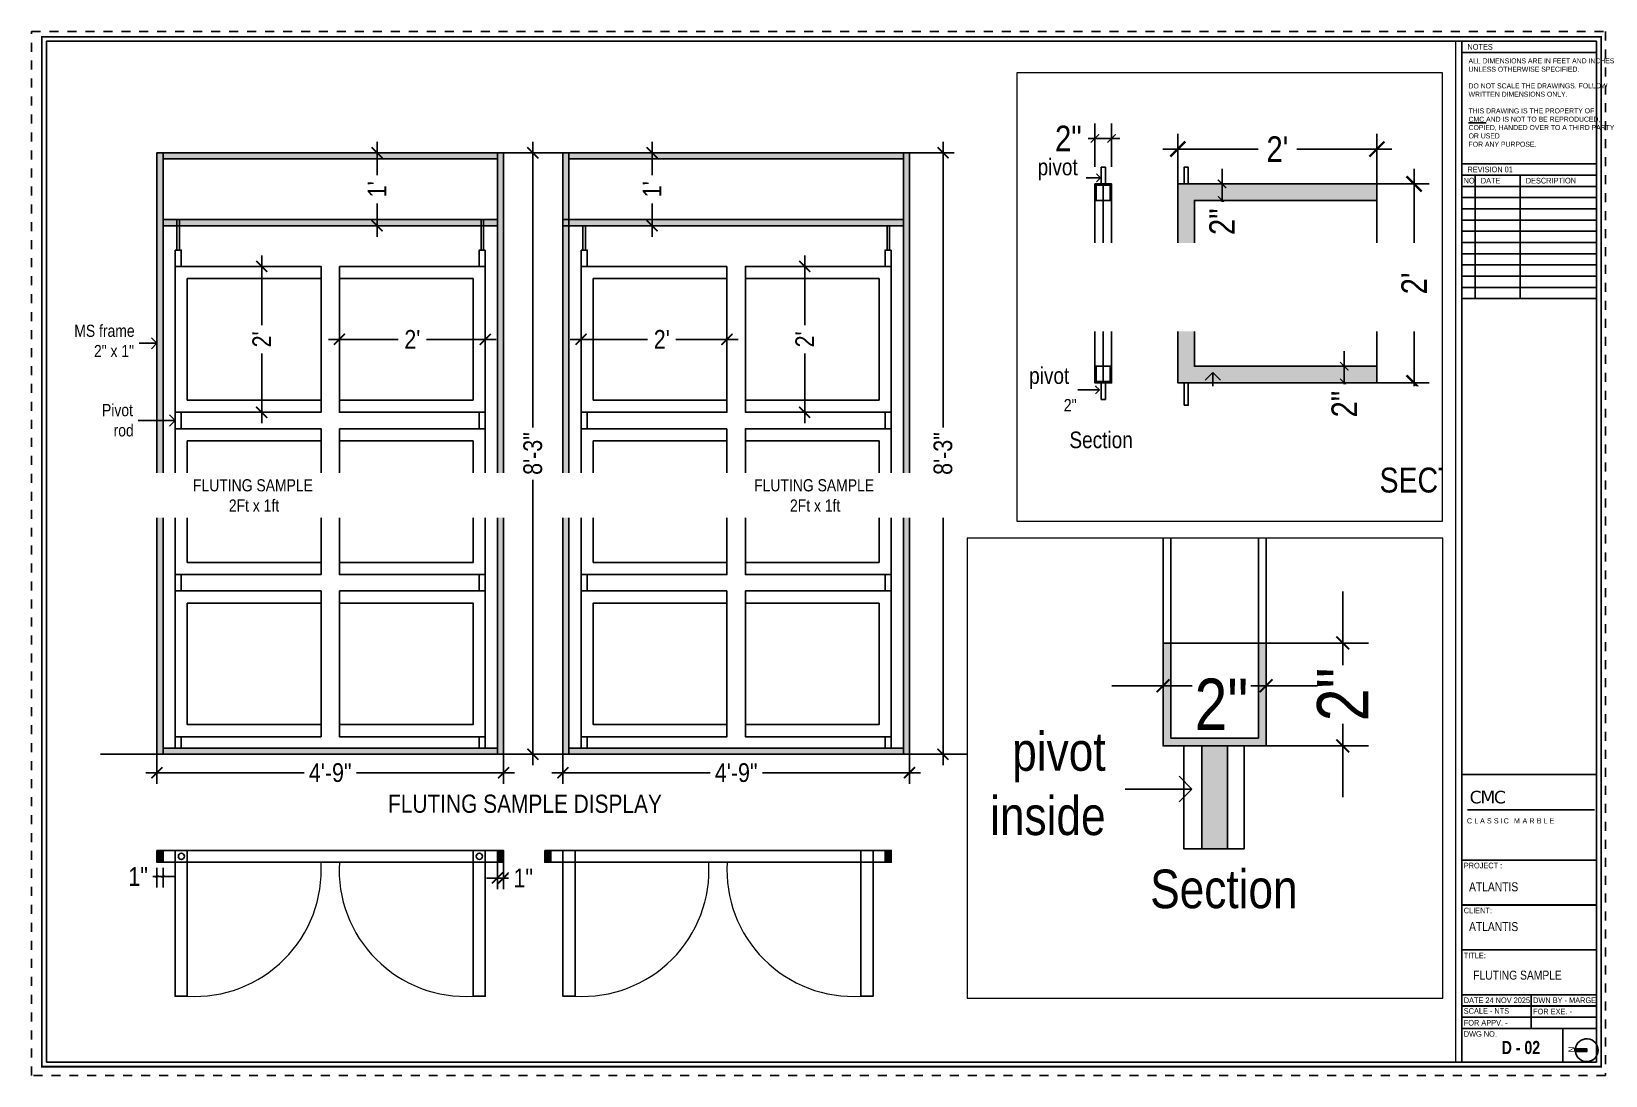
# Paper-space layout 'Fluting sample display (2)' of a CAD drawing. Header units: inches. Extents: x -0.6 to 16.9, y -0.1 to 11.6.
# The model-space entities are those that its viewports show. They can reach past a viewport. Long polylines and large blocks are cut down to what shows.
import ezdxf

# ---------------------------------------------------------------- set-up
doc = ezdxf.new("R2010")
doc.units = ezdxf.units.IN
doc.header["$LTSCALE"] = 0.05
doc.header["$MEASUREMENT"] = 0
doc.header["$PDMODE"] = 3
doc.header["$PDSIZE"] = -4
for name, pattern in [('A2-XREF-115_FURN$0$HIDDEN', [0.375, 0.25, -0.125]), ('ACAD_ISO03W100', [30, 12, -18]), ('DASHED2', [0.375, 0.25, -0.125])]:
    doc.linetypes.add(name, pattern=pattern)
doc.layers.get('Defpoints').update_dxf_attribs({"linetype": 'DASHED2'})
for name, color, linetype in [('Flooring Layout', 7, 'Continuous'), ('Furniture text & dimension', 7, 'Continuous'), ('Rk_Sheet format', 40, 'Continuous'), ('Rk_Sheet Format text', 8, 'Continuous'), ('Sheet format', 1, 'Continuous'), ('text', 4, 'Continuous')]:
    doc.layers.add(name, color=color, linetype=linetype)
doc.layers.add('Nplot', color=3, linetype='Continuous', plot=False)
doc.styles.add('4MMOF3-8', font='ARIALN.TTF', dxfattribs={"height": 5.12})
doc.styles.add('9-128OF1-4', font='ARIALN.TTF', dxfattribs={"height": 3.0792})
doc.styles.add('W1', font='')
doc.styles.add('W2', font='ARIALN.TTF')
doc.styles.get('W1').set_extended_font_data('Arial Black', italic=True)
doc.dimstyles.new('DIM 1-4', dxfattribs={"dimtxt": 3.0792, "dimasz": 1.82, "dimexe": 1.82, "dimexo": 0, "dimgap": 0.09, "dimtad": 0, "dimzin": 0, "dimdsep": 46, "dimlunit": 4, "dimtxsty": '9-128OF1-4', "dimblk": 'ARCHTICK', "dimcen": 1.8125, "dimdle": 1.82, "dimclrd": 8, "dimclre": 8, "dimadec": 0, "dimazin": 0, "dimtfac": 1, "dimtofl": 0, "dimtmove": 0, "dimatfit": 3, "dimldrblk": 'OPEN90', "dimfxl": 1, "dimtolj": 1, "dimtzin": 0, "dimlwd": -1, "dimarcsym": 0})

psp = doc.layouts.new('Fluting sample display (2)')

# ---------------------------------------------------------------- texts
at = {"layer": 'Rk_Sheet Format text', "color": 0, "attachment_point": 1, "style": 'W2'}
for s, insert, char_height, width, rotation in [('NOTES', (15.352, 11.43), 0.0625, 1.42206, 0.0497), ('{\\C7;ALL DIMENSIONS ARE IN FEET AND INCHES UNLESS OTHERWISE SPECIFIED.\\P\\PDO NOT SCALE THE DRAWINGS. FOLLOW WRITTEN DIMENSIONS ONLY.\\P\\PTHIS DRAWING IS THE PROPERTY OF\\P\\LCMC \\lAND IS NOT TO BE REPRODUCED, COPIED, HANDED OVER TO A THIRD PARTY OR USED\\PFOR ANY PURPOSE.}', (15.364, 11.27), 0.05567, 1.4156, 0.0497), ('REVISION 01', (15.352, 10.065), 0.0625, 1.42206, 0.0497), ('NO.', (15.309, 9.94), 0.0625, 1.42206, 0.0497), ('DATE', (15.501, 9.94), 0.0625, 1.42206, 0.0497), ('DESCRIPTION', (16.001, 9.94), 0.0625, 1.42206, 0.0497), ('PROJECT :', (15.311, 2.314), 0.0625, 1.42206, 0.0497), ('ATLANTIS', (15.37, 2.096), 0.1, 1.4771, 0.0497), ('CLIENT:', (15.311, 1.814), 0.0625, 1.42206, 0.0497), ('ATLANTIS', (15.37, 1.653), 0.1, 1.4771, 0.0497), ('TITLE:', (15.311, 1.314), 0.0625, 1.42206, 0.0497), ('FLUTING SAMPLE ', (15.416, 1.112), 0.1, 1.31828, 0.0497), ('DATE 24 NOV 2025', (15.311, 0.814), 0.0625, 1.42206, 0.0497), ('DWN BY - MARGE', (16.083, 0.814), 0.0625, 1.42206, 0.0497), ('\\A1;SCALE - NTS', (15.311, 0.695), 0.0625, 1.42206, 0.0497), ('FOR APPV. - ', (15.311, 0.564), 0.0625, 1.42206, 0.0497), ('FOR EXE. - ', (16.083, 0.689), 0.0625, 1.42206, 0.0497), ('DWG NO.', (15.311, 0.439), 0.0625, 1.42206, 0.0497), ('{\\fImpact|b0|i0|c0|p34;D - 02}', (15.734, 0.33), 0.14598, 2.07599, 0.0497), ('N', (16.477, 0.204), 0.0664, 1.76285, 90.9184)]:
    psp.add_mtext(s, dxfattribs=dict(at, insert=insert, char_height=char_height, width=width, rotation=rotation))
at = {"layer": 'Rk_Sheet Format text', "color": 0, "attachment_point": 1}
for s, insert, char_height, width, style in [('{\\fVerdana|b0|i0|c0|p34;\\T0.9;\\C7;CMC}', (15.376, 3.115), 0.14009, 1.36276, 'W1'), ('{\\T1.45;\\C7;CLASSIC MARBLE}', (15.346, 2.81), 0.05781, 2.47777, 'W2')]:
    psp.add_mtext(s, dxfattribs=dict(at, insert=insert, char_height=char_height, width=width, style=style))

msp = doc.modelspace()

# ---------------------------------------------------------------- texts
at = {"layer": 'text', "ltscale": 50, "insert": (-43088.77529, -11038.55873), "char_height": 0.75, "attachment_point": 6, "style": '4MMOF3-8', "bg_fill": 2}
msp.add_mtext_dynamic_manual_height_columns('{\\C32;\\c2648525;Section}', width=86.3458436, gutter_width=15.396, heights=[26.62558], dxfattribs=at)
at = {"layer": 'text', "color": 7, "ltscale": 50, "true_color": 0xffffff, "insert": (-43141.44692, -11308.65668), "char_height": 3, "width": 119.7881644, "attachment_point": 6, "rotation": 359.979528, "style": '9-128OF1-4', "bg_fill": 2}
msp.add_mtext('{\\C30;\\c2254834;FLUTING SAMPLE DISPLAY}', dxfattribs=at)

# ---------------------------------------------------------------- blocks, each defined once
blk = doc.blocks.new('_ArchTick')
at = {"color": 0, "const_width": 0.15}
blk.add_lwpolyline([(-0.5, -0.5), (0.5, 0.5)], dxfattribs=at)
blk = doc.blocks.new('*D618')
at = {"layer": 'Defpoints', "color": 0, "ltscale": 50, "transparency": 16777216}
for p in [(-43206.29, -11220.191), (-43207.296, -11244.191), (-43206.29, -11244.191)]:
    blk.add_point(p, dxfattribs=at)
at = {"layer": 'Flooring Layout', "color": 8, "linetype": 'ACAD_ISO03W100', "ltscale": 50, "transparency": 16777216}
for p, q in [((-43207.296, -11218.371), (-43207.296, -11230.918)), ((-43207.296, -11246.011), (-43207.296, -11233.463))]:
    blk.add_line(p, q, dxfattribs=at)
at = {"layer": 'Flooring Layout', "color": 8, "linetype": 'ACAD_ISO03W100', "lineweight": -2, "ltscale": 50, "transparency": 16777216}
for p, q in [((-43206.29, -11220.191), (-43209.116, -11220.191)), ((-43206.29, -11244.191), (-43209.116, -11244.191))]:
    blk.add_line(p, q, dxfattribs=at)
at = {"layer": 'Flooring Layout', "color": 8, "ltscale": 50, "transparency": 16777216, "xscale": 1.82, "yscale": 1.82, "zscale": 1.82}
for p, rotation in [((-43207.296, -11220.191), 90), ((-43207.296, -11244.191), 270)]:
    blk.add_blockref('_ArchTick', p, dxfattribs=dict(at, rotation=rotation))
at = {"layer": 'Flooring Layout', "color": 0, "ltscale": 50, "transparency": 16777216, "insert": (-43207.296, -11232.191), "char_height": 3.0792, "attachment_point": 5, "rotation": 90, "style": '9-128OF1-4', "bg_fill": 3, "box_fill_scale": 1.25, "bg_fill_color": 256, "bg_fill_true_color": 13158600, "bg_fill_transparency": 0}
blk.add_mtext("\\A1;2'", dxfattribs=at)
blk = doc.blocks.new('_Open90')
at = {"color": 0, "linetype": 'ByBlock', "lineweight": -2}
for p, q in [((-0.5, 0.5), (0, 0)), ((0, 0), (-1, 0)), ((0, 0), (-0.5, -0.5))]:
    blk.add_line(p, q, dxfattribs=at)
blk = doc.blocks.new('*D619')
at = {"layer": 'Defpoints', "color": 0, "ltscale": 50, "transparency": 16777216}
for p in [(-43194.511, -11232.191), (-43170.511, -11232.191), (-43170.511, -11232.191)]:
    blk.add_point(p, dxfattribs=at)
at = {"layer": 'Flooring Layout', "color": 8, "linetype": 'ACAD_ISO03W100', "lineweight": -2, "ltscale": 50, "transparency": 16777216}
for p, q in [((-43194.511, -11232.191), (-43194.511, -11230.371)), ((-43170.511, -11232.191), (-43170.511, -11230.371))]:
    blk.add_line(p, q, dxfattribs=at)
at = {"layer": 'Flooring Layout', "color": 8, "linetype": 'ACAD_ISO03W100', "ltscale": 50, "transparency": 16777216}
for p, q in [((-43196.331, -11232.191), (-43183.783, -11232.191)), ((-43168.691, -11232.191), (-43181.238, -11232.191))]:
    blk.add_line(p, q, dxfattribs=at)
at = {"layer": 'Flooring Layout', "color": 8, "ltscale": 50, "transparency": 16777216, "xscale": 1.82, "yscale": 1.82, "zscale": 1.82, "rotation": 180}
blk.add_blockref('_ArchTick', (-43194.511, -11232.191), dxfattribs=at)
at = {"layer": 'Flooring Layout', "color": 8, "ltscale": 50, "transparency": 16777216, "xscale": 1.82, "yscale": 1.82, "zscale": 1.82}
blk.add_blockref('_ArchTick', (-43170.511, -11232.191), dxfattribs=at)
at = {"layer": 'Flooring Layout', "color": 0, "ltscale": 50, "transparency": 16777216, "insert": (-43182.511, -11232.191), "char_height": 3.0792, "attachment_point": 5, "style": '9-128OF1-4', "bg_fill": 3, "box_fill_scale": 1.25, "bg_fill_color": 256, "bg_fill_true_color": 13158600, "bg_fill_transparency": 0}
blk.add_mtext("\\A1;2'", dxfattribs=at)
blk = doc.blocks.new('*D620')
at = {"layer": 'Defpoints', "color": 0, "ltscale": 50, "transparency": 16777216}
for p in [(-43224.542, -11300.484), (-43167.511, -11300.484), (-43167.511, -11303.52)]:
    blk.add_point(p, dxfattribs=at)
at = {"layer": 'Flooring Layout', "color": 8, "linetype": 'ACAD_ISO03W100', "lineweight": -2, "ltscale": 50, "transparency": 16777216}
for p, q in [((-43224.542, -11300.484), (-43224.542, -11305.34)), ((-43167.511, -11300.484), (-43167.511, -11305.34))]:
    blk.add_line(p, q, dxfattribs=at)
at = {"layer": 'Flooring Layout', "color": 8, "linetype": 'ACAD_ISO03W100', "ltscale": 50, "transparency": 16777216}
for p, q in [((-43226.362, -11303.52), (-43199.526, -11303.52)), ((-43165.691, -11303.52), (-43192.526, -11303.52))]:
    blk.add_line(p, q, dxfattribs=at)
at = {"layer": 'Flooring Layout', "color": 8, "ltscale": 50, "transparency": 16777216, "xscale": 1.82, "yscale": 1.82, "zscale": 1.82, "rotation": 180}
blk.add_blockref('_ArchTick', (-43224.542, -11303.52), dxfattribs=at)
at = {"layer": 'Flooring Layout', "color": 8, "ltscale": 50, "transparency": 16777216, "xscale": 1.82, "yscale": 1.82, "zscale": 1.82}
blk.add_blockref('_ArchTick', (-43167.511, -11303.52), dxfattribs=at)
at = {"layer": 'Flooring Layout', "color": 0, "ltscale": 50, "transparency": 16777216, "insert": (-43196.026, -11303.52), "char_height": 3.0792, "attachment_point": 5, "style": '9-128OF1-4', "bg_fill": 3, "box_fill_scale": 1.25, "bg_fill_color": 256, "bg_fill_true_color": 13158600, "bg_fill_transparency": 0}
blk.add_mtext('\\A1;4\'-9"', dxfattribs=at)
blk = doc.blocks.new('*D621')
at = {"layer": 'Defpoints', "color": 0, "ltscale": 50, "transparency": 16777216}
for p in [(-43118.955, -11220.191), (-43118.955, -11244.191), (-43117.949, -11244.191)]:
    blk.add_point(p, dxfattribs=at)
at = {"layer": 'Flooring Layout', "color": 8, "linetype": 'ACAD_ISO03W100', "ltscale": 50, "transparency": 16777216}
for p, q in [((-43117.949, -11218.371), (-43117.949, -11230.918)), ((-43117.949, -11246.011), (-43117.949, -11233.463))]:
    blk.add_line(p, q, dxfattribs=at)
at = {"layer": 'Flooring Layout', "color": 8, "linetype": 'ACAD_ISO03W100', "lineweight": -2, "ltscale": 50, "transparency": 16777216}
for p, q in [((-43118.955, -11220.191), (-43116.129, -11220.191)), ((-43118.955, -11244.191), (-43116.129, -11244.191))]:
    blk.add_line(p, q, dxfattribs=at)
at = {"layer": 'Flooring Layout', "color": 8, "ltscale": 50, "transparency": 16777216, "xscale": 1.82, "yscale": 1.82, "zscale": 1.82}
for p, rotation in [((-43117.949, -11220.191), 90), ((-43117.949, -11244.191), 270)]:
    blk.add_blockref('_ArchTick', p, dxfattribs=dict(at, rotation=rotation))
at = {"layer": 'Flooring Layout', "color": 0, "ltscale": 50, "transparency": 16777216, "insert": (-43117.949, -11232.191), "char_height": 3.0792, "attachment_point": 5, "rotation": 90, "style": '9-128OF1-4', "bg_fill": 3, "box_fill_scale": 1.25, "bg_fill_color": 256, "bg_fill_true_color": 13158600, "bg_fill_transparency": 0}
blk.add_mtext("\\A1;2'", dxfattribs=at)
blk = doc.blocks.new('*D622')
at = {"layer": 'Defpoints', "color": 0, "ltscale": 50, "transparency": 16777216}
for p in [(-43154.734, -11232.191), (-43154.734, -11232.191), (-43130.734, -11232.191)]:
    blk.add_point(p, dxfattribs=at)
at = {"layer": 'Flooring Layout', "color": 8, "linetype": 'ACAD_ISO03W100', "lineweight": -2, "ltscale": 50, "transparency": 16777216}
for p, q in [((-43154.734, -11232.191), (-43154.734, -11230.371)), ((-43130.734, -11232.191), (-43130.734, -11230.371))]:
    blk.add_line(p, q, dxfattribs=at)
at = {"layer": 'Flooring Layout', "color": 8, "linetype": 'ACAD_ISO03W100', "ltscale": 50, "transparency": 16777216}
for p, q in [((-43156.554, -11232.191), (-43142.734, -11232.191)), ((-43128.914, -11232.191), (-43140.189, -11232.191))]:
    blk.add_line(p, q, dxfattribs=at)
at = {"layer": 'Flooring Layout', "color": 8, "ltscale": 50, "transparency": 16777216, "xscale": 1.82, "yscale": 1.82, "zscale": 1.82, "rotation": 180}
blk.add_blockref('_ArchTick', (-43154.734, -11232.191), dxfattribs=at)
at = {"layer": 'Flooring Layout', "color": 8, "ltscale": 50, "transparency": 16777216, "xscale": 1.82, "yscale": 1.82, "zscale": 1.82}
blk.add_blockref('_ArchTick', (-43130.734, -11232.191), dxfattribs=at)
at = {"layer": 'Flooring Layout', "color": 0, "ltscale": 50, "transparency": 16777216, "insert": (-43141.461, -11232.191), "char_height": 3.0792, "attachment_point": 5, "style": '9-128OF1-4', "bg_fill": 3, "box_fill_scale": 1.25, "bg_fill_color": 256, "bg_fill_true_color": 13158600, "bg_fill_transparency": 0}
blk.add_mtext("\\A1;2'", dxfattribs=at)
blk = doc.blocks.new('*D617')
at = {"layer": 'Defpoints', "color": 0, "ltscale": 50, "transparency": 16777216}
for p in [(-43157.026, -11201.484), (-43162.686, -11300.484), (-43157.026, -11300.484)]:
    blk.add_point(p, dxfattribs=at)
at = {"layer": 'Flooring Layout', "color": 8, "linetype": 'ACAD_ISO03W100', "ltscale": 50, "transparency": 16777216}
for p, q in [((-43162.686, -11199.664), (-43162.686, -11247.535)), ((-43162.686, -11302.304), (-43162.686, -11254.434))]:
    blk.add_line(p, q, dxfattribs=at)
at = {"layer": 'Flooring Layout', "color": 8, "linetype": 'ACAD_ISO03W100', "lineweight": -2, "ltscale": 50, "transparency": 16777216}
for p, q in [((-43157.026, -11201.484), (-43164.506, -11201.484)), ((-43157.026, -11300.484), (-43164.506, -11300.484))]:
    blk.add_line(p, q, dxfattribs=at)
at = {"layer": 'Flooring Layout', "color": 8, "ltscale": 50, "transparency": 16777216, "xscale": 1.82, "yscale": 1.82, "zscale": 1.82}
for p, rotation in [((-43162.686, -11201.484), 90), ((-43162.686, -11300.484), 270)]:
    blk.add_blockref('_ArchTick', p, dxfattribs=dict(at, rotation=rotation))
at = {"layer": 'Flooring Layout', "color": 0, "ltscale": 50, "transparency": 16777216, "insert": (-43162.686, -11250.984), "char_height": 3.0792, "attachment_point": 5, "rotation": 90, "style": '9-128OF1-4', "bg_fill": 3, "box_fill_scale": 1.25, "bg_fill_color": 256, "bg_fill_true_color": 13158600, "bg_fill_transparency": 0}
blk.add_mtext('\\A1;8\'-3"', dxfattribs=at)
blk = doc.blocks.new('*D623')
at = {"layer": 'Defpoints', "color": 0, "ltscale": 50, "transparency": 16777216}
for p in [(-43157.734, -11300.484), (-43100.703, -11300.484), (-43157.734, -11303.52)]:
    blk.add_point(p, dxfattribs=at)
at = {"layer": 'Flooring Layout', "color": 8, "linetype": 'ACAD_ISO03W100', "lineweight": -2, "ltscale": 50, "transparency": 16777216}
for p, q in [((-43157.734, -11300.484), (-43157.734, -11305.34)), ((-43100.703, -11300.484), (-43100.703, -11305.34))]:
    blk.add_line(p, q, dxfattribs=at)
at = {"layer": 'Flooring Layout', "color": 8, "linetype": 'ACAD_ISO03W100', "ltscale": 50, "transparency": 16777216}
for p, q in [((-43159.554, -11303.52), (-43132.718, -11303.52)), ((-43098.883, -11303.52), (-43125.718, -11303.52))]:
    blk.add_line(p, q, dxfattribs=at)
at = {"layer": 'Flooring Layout', "color": 8, "ltscale": 50, "transparency": 16777216, "xscale": 1.82, "yscale": 1.82, "zscale": 1.82, "rotation": 180}
blk.add_blockref('_ArchTick', (-43157.734, -11303.52), dxfattribs=at)
at = {"layer": 'Flooring Layout', "color": 8, "ltscale": 50, "transparency": 16777216, "xscale": 1.82, "yscale": 1.82, "zscale": 1.82}
blk.add_blockref('_ArchTick', (-43100.703, -11303.52), dxfattribs=at)
at = {"layer": 'Flooring Layout', "color": 0, "ltscale": 50, "transparency": 16777216, "insert": (-43129.218, -11303.52), "char_height": 3.0792, "attachment_point": 5, "style": '9-128OF1-4', "bg_fill": 3, "box_fill_scale": 1.25, "bg_fill_color": 256, "bg_fill_true_color": 13158600, "bg_fill_transparency": 0}
blk.add_mtext('\\A1;4\'-9"', dxfattribs=at)
blk = doc.blocks.new('*D734')
at = {"layer": 'Defpoints', "color": 0, "ltscale": 50, "transparency": 16777216}
for p in [(-43100.703, -11201.484), (-43100.703, -11300.484), (-43095.183, -11300.484)]:
    blk.add_point(p, dxfattribs=at)
at = {"layer": 'Flooring Layout', "color": 8, "linetype": 'ACAD_ISO03W100', "ltscale": 50, "transparency": 16777216}
for p, q in [((-43095.183, -11199.664), (-43095.183, -11247.535)), ((-43095.183, -11302.304), (-43095.183, -11254.434))]:
    blk.add_line(p, q, dxfattribs=at)
at = {"layer": 'Flooring Layout', "color": 8, "linetype": 'ACAD_ISO03W100', "lineweight": -2, "ltscale": 50, "transparency": 16777216}
for p, q in [((-43100.703, -11201.484), (-43093.363, -11201.484)), ((-43100.703, -11300.484), (-43093.363, -11300.484))]:
    blk.add_line(p, q, dxfattribs=at)
at = {"layer": 'Flooring Layout', "color": 8, "ltscale": 50, "transparency": 16777216, "xscale": 1.82, "yscale": 1.82, "zscale": 1.82}
for p, rotation in [((-43095.183, -11201.484), 90), ((-43095.183, -11300.484), 270)]:
    blk.add_blockref('_ArchTick', p, dxfattribs=dict(at, rotation=rotation))
at = {"layer": 'Flooring Layout', "color": 0, "ltscale": 50, "transparency": 16777216, "insert": (-43095.183, -11250.984), "char_height": 3.0792, "attachment_point": 5, "rotation": 90, "style": '9-128OF1-4', "bg_fill": 3, "box_fill_scale": 1.25, "bg_fill_color": 256, "bg_fill_true_color": 13158600, "bg_fill_transparency": 0}
blk.add_mtext('\\A1;8\'-3"', dxfattribs=at)
blk = doc.blocks.new('*D864')
at = {"layer": 'Defpoints', "color": 0, "ltscale": 50, "transparency": 16777216}
for p in [(-43016.196, -11006.288), (-43018.196, -11009.706), (-43016.196, -11009.706)]:
    blk.add_point(p, dxfattribs=at)
at = {"layer": 'Flooring Layout', "color": 8, "linetype": 'ACAD_ISO03W100', "lineweight": -2, "ltscale": 50, "transparency": 16777216}
for p, q in [((-43018.196, -11009.706), (-43018.196, -11004.468)), ((-43016.196, -11009.706), (-43016.196, -11004.468))]:
    blk.add_line(p, q, dxfattribs=at)
at = {"layer": 'Flooring Layout', "color": 8, "linetype": 'ACAD_ISO03W100', "ltscale": 50, "transparency": 16777216}
for p, q in [((-43019.841, -11006.288), (-43018.196, -11006.288)), ((-43019.196, -11006.288), (-43015.196, -11006.288))]:
    blk.add_line(p, q, dxfattribs=at)
at = {"layer": 'Flooring Layout', "color": 8, "ltscale": 50, "transparency": 16777216, "rotation": 180}
blk.add_blockref('_ArchTick', (-43018.196, -11006.288), dxfattribs=at)
at = {"layer": 'Flooring Layout', "color": 8, "ltscale": 50, "transparency": 16777216}
blk.add_blockref('_ArchTick', (-43016.196, -11006.288), dxfattribs=at)
at = {"layer": 'Flooring Layout', "color": 0, "ltscale": 50, "transparency": 16777216, "insert": (-43021.406, -11006.288), "char_height": 3.0792, "attachment_point": 5, "style": '9-128OF1-4', "bg_fill": 3, "box_fill_scale": 1.25, "bg_fill_color": 256, "bg_fill_true_color": 13158600, "bg_fill_transparency": 0}
blk.add_mtext('\\A1;2"', dxfattribs=at)
blk = doc.blocks.new('*D865')
at = {"layer": 'Defpoints', "color": 0, "ltscale": 50, "transparency": 16777216}
for p in [(-43018.196, -11036.68), (-43016.196, -11036.68), (-43016.196, -11038.471)]:
    blk.add_point(p, dxfattribs=at)
at = {"layer": 'Flooring Layout', "color": 8, "linetype": 'ACAD_ISO03W100', "lineweight": -2, "ltscale": 50, "transparency": 16777216}
for p, q in [((-43018.196, -11036.68), (-43018.196, -11040.291)), ((-43016.196, -11036.68), (-43016.196, -11040.291))]:
    blk.add_line(p, q, dxfattribs=at)
at = {"layer": 'Flooring Layout', "color": 8, "linetype": 'ACAD_ISO03W100', "ltscale": 50, "transparency": 16777216}
for p, q in [((-43020.379, -11038.471), (-43018.196, -11038.471)), ((-43019.196, -11038.471), (-43015.196, -11038.471))]:
    blk.add_line(p, q, dxfattribs=at)
at = {"layer": 'Flooring Layout', "color": 8, "ltscale": 50, "transparency": 16777216}
blk.add_blockref('_ArchTick', (-43016.196, -11038.471), dxfattribs=at)
at = {"layer": 'Flooring Layout', "color": 0, "ltscale": 50, "transparency": 16777216, "insert": (-43021.187, -11038.471), "char_height": 3.0792, "attachment_point": 5, "style": '9-128OF1-4', "bg_fill": 3, "box_fill_scale": 1.25, "bg_fill_color": 256, "bg_fill_true_color": 13158600, "bg_fill_transparency": 0}
blk.add_mtext('\\A1;{\\H0.48714x;2"}', dxfattribs=at)
at = {"layer": 'Flooring Layout', "color": 8, "ltscale": 50, "transparency": 16777216, "rotation": 180}
blk.add_blockref('_ArchTick', (-43018.196, -11038.471), dxfattribs=at)
blk = doc.blocks.new('*D866')
at = {"layer": 'Defpoints', "color": 0, "ltscale": 50, "transparency": 16777216}
for p in [(-42984.201, -11007.571), (-43008.201, -11011.773), (-42984.201, -11011.773)]:
    blk.add_point(p, dxfattribs=at)
at = {"layer": 'Flooring Layout', "color": 8, "linetype": 'ACAD_ISO03W100', "lineweight": -2, "ltscale": 50, "transparency": 16777216}
for p, q in [((-43008.201, -11011.773), (-43008.201, -11005.751)), ((-42984.201, -11011.773), (-42984.201, -11005.751))]:
    blk.add_line(p, q, dxfattribs=at)
at = {"layer": 'Flooring Layout', "color": 8, "linetype": 'ACAD_ISO03W100', "ltscale": 50, "transparency": 16777216}
for p, q in [((-43010.021, -11007.571), (-42997.473, -11007.571)), ((-42982.381, -11007.571), (-42994.928, -11007.571))]:
    blk.add_line(p, q, dxfattribs=at)
at = {"layer": 'Flooring Layout', "color": 8, "ltscale": 50, "transparency": 16777216, "xscale": 1.82, "yscale": 1.82, "zscale": 1.82, "rotation": 180}
blk.add_blockref('_ArchTick', (-43008.201, -11007.571), dxfattribs=at)
at = {"layer": 'Flooring Layout', "color": 8, "ltscale": 50, "transparency": 16777216, "xscale": 1.82, "yscale": 1.82, "zscale": 1.82}
blk.add_blockref('_ArchTick', (-42984.201, -11007.571), dxfattribs=at)
at = {"layer": 'Flooring Layout', "color": 0, "ltscale": 50, "transparency": 16777216, "insert": (-42996.201, -11007.571), "char_height": 3.0792, "attachment_point": 5, "style": '9-128OF1-4', "bg_fill": 3, "box_fill_scale": 1.25, "bg_fill_color": 256, "bg_fill_true_color": 13158600, "bg_fill_transparency": 0}
blk.add_mtext("\\A1;2'", dxfattribs=at)
blk = doc.blocks.new('*D867')
at = {"layer": 'Defpoints', "color": 0, "ltscale": 50, "transparency": 16777216}
for p in [(-42984.201, -11011.773), (-42984.201, -11035.773), (-42979.708, -11035.773)]:
    blk.add_point(p, dxfattribs=at)
at = {"layer": 'Flooring Layout', "color": 8, "linetype": 'ACAD_ISO03W100', "ltscale": 50, "transparency": 16777216}
for p, q in [((-42979.708, -11009.953), (-42979.708, -11022.5)), ((-42979.708, -11037.593), (-42979.708, -11025.045))]:
    blk.add_line(p, q, dxfattribs=at)
at = {"layer": 'Flooring Layout', "color": 8, "linetype": 'ACAD_ISO03W100', "lineweight": -2, "ltscale": 50, "transparency": 16777216}
for p, q in [((-42984.201, -11011.773), (-42977.888, -11011.773)), ((-42984.201, -11035.773), (-42977.888, -11035.773))]:
    blk.add_line(p, q, dxfattribs=at)
at = {"layer": 'Flooring Layout', "color": 8, "ltscale": 50, "transparency": 16777216, "xscale": 1.82, "yscale": 1.82, "zscale": 1.82}
for p, rotation in [((-42979.708, -11011.773), 90), ((-42979.708, -11035.773), 270)]:
    blk.add_blockref('_ArchTick', p, dxfattribs=dict(at, rotation=rotation))
at = {"layer": 'Flooring Layout', "color": 0, "ltscale": 50, "transparency": 16777216, "insert": (-42979.708, -11023.773), "char_height": 3.0792, "attachment_point": 5, "rotation": 90, "style": '9-128OF1-4', "bg_fill": 3, "box_fill_scale": 1.25, "bg_fill_color": 256, "bg_fill_true_color": 13158600, "bg_fill_transparency": 0}
blk.add_mtext("\\A1;2'", dxfattribs=at)
blk = doc.blocks.new('*D868')
at = {"layer": 'Defpoints', "color": 0, "ltscale": 50, "transparency": 16777216}
for p in [(-42988.139, -11033.773), (-42988.139, -11035.773), (-42988.139, -11035.773)]:
    blk.add_point(p, dxfattribs=at)
at = {"layer": 'Flooring Layout', "color": 8, "linetype": 'ACAD_ISO03W100', "ltscale": 50, "transparency": 16777216}
for p, q in [((-42988.139, -11031.953), (-42988.139, -11035.773)), ((-42988.139, -11035.773), (-42988.139, -11036.773))]:
    blk.add_line(p, q, dxfattribs=at)
at = {"layer": 'Flooring Layout', "color": 8, "linetype": 'ACAD_ISO03W100', "lineweight": -2, "ltscale": 50, "transparency": 16777216}
for p, q in [((-42988.139, -11033.773), (-42989.959, -11033.773)), ((-42988.139, -11035.773), (-42989.959, -11035.773))]:
    blk.add_line(p, q, dxfattribs=at)
at = {"layer": 'Flooring Layout', "color": 8, "ltscale": 50, "transparency": 16777216}
for p, rotation in [((-42988.139, -11033.773), 90), ((-42988.139, -11035.773), 270)]:
    blk.add_blockref('_ArchTick', p, dxfattribs=dict(at, rotation=rotation))
at = {"layer": 'Flooring Layout', "color": 0, "ltscale": 50, "transparency": 16777216, "insert": (-42988.139, -11038.337), "char_height": 3.0792, "attachment_point": 5, "rotation": 90, "style": '9-128OF1-4', "bg_fill": 3, "box_fill_scale": 1.25, "bg_fill_color": 256, "bg_fill_true_color": 13158600, "bg_fill_transparency": 0}
blk.add_mtext('\\A1;2"', dxfattribs=at)
blk = doc.blocks.new('*D869')
at = {"layer": 'Defpoints', "color": 0, "ltscale": 50, "transparency": 16777216}
for p in [(-43002.873, -11011.773), (-43002.873, -11013.773), (-43002.873, -11013.773)]:
    blk.add_point(p, dxfattribs=at)
at = {"layer": 'Flooring Layout', "color": 8, "linetype": 'ACAD_ISO03W100', "ltscale": 50, "transparency": 16777216}
for p, q in [((-43002.873, -11009.953), (-43002.873, -11013.773)), ((-43002.873, -11013.773), (-43002.873, -11014.773))]:
    blk.add_line(p, q, dxfattribs=at)
at = {"layer": 'Flooring Layout', "color": 8, "linetype": 'ACAD_ISO03W100', "lineweight": -2, "ltscale": 50, "transparency": 16777216}
for p, q in [((-43002.873, -11011.773), (-43004.693, -11011.773)), ((-43002.873, -11013.773), (-43004.693, -11013.773))]:
    blk.add_line(p, q, dxfattribs=at)
at = {"layer": 'Flooring Layout', "color": 8, "ltscale": 50, "transparency": 16777216}
for p, rotation in [((-43002.873, -11011.773), 90), ((-43002.873, -11013.773), 270)]:
    blk.add_blockref('_ArchTick', p, dxfattribs=dict(at, rotation=rotation))
at = {"layer": 'Flooring Layout', "color": 0, "ltscale": 50, "transparency": 16777216, "insert": (-43002.873, -11016.337), "char_height": 3.0792, "attachment_point": 5, "rotation": 90, "style": '9-128OF1-4', "bg_fill": 3, "box_fill_scale": 1.25, "bg_fill_color": 256, "bg_fill_true_color": 13158600, "bg_fill_transparency": 0}
blk.add_mtext('\\A1;2"', dxfattribs=at)
blk = doc.blocks.new('*D893')
at = {"layer": 'Defpoints', "color": 0, "ltscale": 50, "transparency": 16777216}
for p in [(-43224.542, -11319.186), (-43223.542, -11319.186), (-43224.542, -11320.605)]:
    blk.add_point(p, dxfattribs=at)
at = {"layer": 'Flooring Layout', "color": 8, "linetype": 'ACAD_ISO03W100', "lineweight": -2, "ltscale": 50, "transparency": 16777216}
for p, q in [((-43224.542, -11319.186), (-43224.542, -11322.425)), ((-43223.542, -11319.186), (-43223.542, -11322.425))]:
    blk.add_line(p, q, dxfattribs=at)
at = {"layer": 'Flooring Layout', "color": 8, "linetype": 'ACAD_ISO03W100', "ltscale": 50, "transparency": 16777216}
for p, q in [((-43224.542, -11320.605), (-43226.209, -11320.605)), ((-43221.722, -11320.605), (-43224.542, -11320.605))]:
    blk.add_line(p, q, dxfattribs=at)
at = {"layer": 'Flooring Layout', "color": 8, "ltscale": 50, "transparency": 16777216, "xscale": 0.5, "yscale": 0.5, "zscale": 0.5, "rotation": 180}
blk.add_blockref('_ArchTick', (-43224.542, -11320.605), dxfattribs=at)
at = {"layer": 'Flooring Layout', "color": 8, "ltscale": 50, "transparency": 16777216, "xscale": 0.5, "yscale": 0.5, "zscale": 0.5}
blk.add_blockref('_ArchTick', (-43223.542, -11320.605), dxfattribs=at)
at = {"layer": 'Flooring Layout', "color": 0, "ltscale": 50, "transparency": 16777216, "insert": (-43227.634, -11320.605), "char_height": 3.0792, "attachment_point": 5, "style": '9-128OF1-4', "bg_fill": 3, "box_fill_scale": 1.25, "bg_fill_color": 256, "bg_fill_true_color": 13158600, "bg_fill_transparency": 0}
blk.add_mtext('\\A1;1"', dxfattribs=at)
blk = doc.blocks.new('*D894')
at = {"layer": 'Defpoints', "color": 0, "ltscale": 50, "transparency": 16777216}
for p in [(-43168.511, -11318.26), (-43167.511, -11318.26), (-43167.511, -11320.854)]:
    blk.add_point(p, dxfattribs=at)
at = {"layer": 'Flooring Layout', "color": 8, "linetype": 'ACAD_ISO03W100', "lineweight": -2, "ltscale": 50, "transparency": 16777216}
for p, q in [((-43168.511, -11318.26), (-43168.511, -11322.674)), ((-43167.511, -11318.26), (-43167.511, -11322.674))]:
    blk.add_line(p, q, dxfattribs=at)
at = {"layer": 'Flooring Layout', "color": 8, "linetype": 'ACAD_ISO03W100', "ltscale": 50, "transparency": 16777216}
for p, q in [((-43170.331, -11320.854), (-43167.511, -11320.854)), ((-43167.511, -11320.854), (-43165.691, -11320.854))]:
    blk.add_line(p, q, dxfattribs=at)
at = {"layer": 'Flooring Layout', "color": 8, "ltscale": 50, "transparency": 16777216, "xscale": 1.82, "yscale": 1.82, "zscale": 1.82, "rotation": 180}
blk.add_blockref('_ArchTick', (-43168.511, -11320.854), dxfattribs=at)
at = {"layer": 'Flooring Layout', "color": 8, "ltscale": 50, "transparency": 16777216, "xscale": 1.82, "yscale": 1.82, "zscale": 1.82}
blk.add_blockref('_ArchTick', (-43167.511, -11320.854), dxfattribs=at)
at = {"layer": 'Flooring Layout', "color": 0, "ltscale": 50, "transparency": 16777216, "insert": (-43164.266, -11320.854), "char_height": 3.0792, "attachment_point": 5, "style": '9-128OF1-4', "bg_fill": 3, "box_fill_scale": 1.25, "bg_fill_color": 256, "bg_fill_true_color": 13158600, "bg_fill_transparency": 0}
blk.add_mtext('\\A1;1"', dxfattribs=at)
blk = doc.blocks.new('*D903')
at = {"layer": 'Defpoints', "color": 0, "ltscale": 50, "transparency": 16777216}
for p in [(-43091.389, -11034.237), (-43089.389, -11034.242), (-43089.389, -11034.603)]:
    blk.add_point(p, dxfattribs=at)
at = {"layer": 'Flooring Layout', "color": 8, "linetype": 'ACAD_ISO03W100', "lineweight": -2, "ltscale": 50, "transparency": 16777216}
for p, q in [((-43091.389, -11034.237), (-43091.389, -11035.103)), ((-43089.389, -11034.242), (-43089.389, -11035.103))]:
    blk.add_line(p, q, dxfattribs=at)
at = {"layer": 'Flooring Layout', "color": 8, "linetype": 'ACAD_ISO03W100', "ltscale": 50, "transparency": 16777216}
for p, q in [((-43092.389, -11034.603), (-43090.826, -11034.603)), ((-43088.389, -11034.603), (-43089.688, -11034.603))]:
    blk.add_line(p, q, dxfattribs=at)
at = {"layer": 'Flooring Layout', "color": 8, "ltscale": 50, "transparency": 16777216, "xscale": 0.25, "yscale": 0.25, "zscale": 0.25, "rotation": 180}
blk.add_blockref('_ArchTick', (-43091.389, -11034.603), dxfattribs=at)
at = {"layer": 'Flooring Layout', "color": 8, "ltscale": 50, "transparency": 16777216, "xscale": 0.25, "yscale": 0.25, "zscale": 0.25}
blk.add_blockref('_ArchTick', (-43089.389, -11034.603), dxfattribs=at)
at = {"layer": 'Flooring Layout', "color": 0, "ltscale": 50, "transparency": 16777216, "insert": (-43090.257, -11034.965), "char_height": 3.0792, "attachment_point": 5, "style": '9-128OF1-4'}
blk.add_mtext('\\A1;{\\H0.32476x;2"}', dxfattribs=at)
blk = doc.blocks.new('*D904')
at = {"layer": 'Defpoints', "color": 0, "ltscale": 50, "transparency": 16777216}
for p in [(-43089.389, -11033.773), (-43089.389, -11035.773), (-43087.898, -11035.773)]:
    blk.add_point(p, dxfattribs=at)
at = {"layer": 'Flooring Layout', "color": 8, "linetype": 'ACAD_ISO03W100', "ltscale": 50, "transparency": 16777216}
for p, q in [((-43087.898, -11032.773), (-43087.898, -11034.204)), ((-43087.898, -11036.773), (-43087.898, -11035.342))]:
    blk.add_line(p, q, dxfattribs=at)
at = {"layer": 'Flooring Layout', "color": 8, "linetype": 'ACAD_ISO03W100', "lineweight": -2, "ltscale": 50, "transparency": 16777216}
for p, q in [((-43089.389, -11033.773), (-43087.398, -11033.773)), ((-43089.389, -11035.773), (-43087.398, -11035.773))]:
    blk.add_line(p, q, dxfattribs=at)
at = {"layer": 'Flooring Layout', "color": 8, "ltscale": 50, "transparency": 16777216, "xscale": 0.25, "yscale": 0.25, "zscale": 0.25}
for p, rotation in [((-43087.898, -11033.773), 90), ((-43087.898, -11035.773), 270)]:
    blk.add_blockref('_ArchTick', p, dxfattribs=dict(at, rotation=rotation))
at = {"layer": 'Flooring Layout', "color": 0, "ltscale": 50, "transparency": 16777216, "insert": (-43087.898, -11034.773), "char_height": 3.0792, "attachment_point": 5, "rotation": 90, "style": '9-128OF1-4'}
blk.add_mtext('\\A1;{\\H0.32476x;2"}', dxfattribs=at)
blk = doc.blocks.new('*D913')
at = {"layer": 'Defpoints', "color": 0, "ltscale": 50, "transparency": 16777216}
for p in [(-43188.322, -11201.484), (-43185.395, -11201.484), (-43185.395, -11213.484)]:
    blk.add_point(p, dxfattribs=at)
at = {"layer": 'Flooring Layout', "color": 8, "linetype": 'ACAD_ISO03W100', "ltscale": 50, "transparency": 16777216}
for p, q in [((-43188.322, -11199.664), (-43188.322, -11206.351)), ((-43188.322, -11215.304), (-43188.322, -11208.617))]:
    blk.add_line(p, q, dxfattribs=at)
at = {"layer": 'Flooring Layout', "color": 8, "linetype": 'ACAD_ISO03W100', "lineweight": -2, "ltscale": 50, "transparency": 16777216}
for p, q in [((-43185.395, -11201.484), (-43190.142, -11201.484)), ((-43185.395, -11213.484), (-43190.142, -11213.484))]:
    blk.add_line(p, q, dxfattribs=at)
at = {"layer": 'Flooring Layout', "color": 8, "ltscale": 50, "transparency": 16777216, "xscale": 1.82, "yscale": 1.82, "zscale": 1.82}
for p, rotation in [((-43188.322, -11201.484), 90), ((-43188.322, -11213.484), 270)]:
    blk.add_blockref('_ArchTick', p, dxfattribs=dict(at, rotation=rotation))
at = {"layer": 'Flooring Layout', "color": 0, "ltscale": 50, "transparency": 16777216, "insert": (-43188.322, -11207.484), "char_height": 3.0792, "attachment_point": 5, "rotation": 90, "style": '9-128OF1-4', "bg_fill": 3, "box_fill_scale": 1.25, "bg_fill_color": 256, "bg_fill_true_color": 13158600, "bg_fill_transparency": 0}
blk.add_mtext("\\A1;1'", dxfattribs=at)
blk = doc.blocks.new('*D914')
at = {"layer": 'Defpoints', "color": 0, "ltscale": 50, "transparency": 16777216}
for p in [(-43143.059, -11201.484), (-43140.133, -11201.484), (-43140.133, -11213.484)]:
    blk.add_point(p, dxfattribs=at)
at = {"layer": 'Flooring Layout', "color": 8, "linetype": 'ACAD_ISO03W100', "ltscale": 50, "transparency": 16777216}
for p, q in [((-43143.059, -11199.664), (-43143.059, -11206.351)), ((-43143.059, -11215.304), (-43143.059, -11208.617))]:
    blk.add_line(p, q, dxfattribs=at)
at = {"layer": 'Flooring Layout', "color": 8, "linetype": 'ACAD_ISO03W100', "lineweight": -2, "ltscale": 50, "transparency": 16777216}
for p, q in [((-43140.133, -11201.484), (-43144.879, -11201.484)), ((-43140.133, -11213.484), (-43144.879, -11213.484))]:
    blk.add_line(p, q, dxfattribs=at)
at = {"layer": 'Flooring Layout', "color": 8, "ltscale": 50, "transparency": 16777216, "xscale": 1.82, "yscale": 1.82, "zscale": 1.82}
for p, rotation in [((-43143.059, -11201.484), 90), ((-43143.059, -11213.484), 270)]:
    blk.add_blockref('_ArchTick', p, dxfattribs=dict(at, rotation=rotation))
at = {"layer": 'Flooring Layout', "color": 0, "ltscale": 50, "transparency": 16777216, "insert": (-43143.059, -11207.484), "char_height": 3.0792, "attachment_point": 5, "rotation": 90, "style": '9-128OF1-4', "bg_fill": 3, "box_fill_scale": 1.25, "bg_fill_color": 256, "bg_fill_true_color": 13158600, "bg_fill_transparency": 0}
blk.add_mtext("\\A1;1'", dxfattribs=at)

# ---------------------------------------------------------------- dimensions: what is measured, and where the dimension line sits
at = {"layer": 'Flooring Layout', "ltscale": 50}
dim = msp.add_linear_dim(base=(-43016.19648, -11006.28798), p1=(-43018.19648, -11009.70555), p2=(-43016.19648, -11009.70555), dimstyle='DIM 1-4', override={"dimasz": 1, "dimdle": 1, "dimtmove": 1, "dimfxl": 0.1875, "dimtfill": 1, "dimarcsym": 1}, dxfattribs=at)
dim.commit()
dim.dimension.update_dxf_attribs({"geometry": '*D864', "text_midpoint": (-43021.40572, -11006.05687), "dimtype": 160})
dim = msp.add_linear_dim(base=(-43016.19648, -11038.47109), p1=(-43018.19648, -11036.67954), p2=(-43016.19648, -11036.67954), text='{\\H0.48714x;<>}', dimstyle='DIM 1-4', override={"dimasz": 1, "dimdle": 1, "dimtmove": 1, "dimfxl": 0.1875, "dimtfill": 1, "dimarcsym": 1}, dxfattribs=at)
dim.commit()
dim.dimension.update_dxf_attribs({"geometry": '*D865', "text_midpoint": (-43021.18722, -11039.74399), "dimtype": 160})

# ---------------------------------------------------------------- hatches: boundary and pattern name
at = {"layer": 'Flooring Layout', "ltscale": 50, "true_color": 0xc7c8ca}
h = msp.add_hatch(color=9, dxfattribs=at)
h.dxf.hatch_style = 1
h.paths.add_polyline_path([(-43018.04648, -11011.92275), (-43016.34648, -11011.92275), (-43016.34648, -11013.77275), (-43016.19648, -11013.77275), (-43016.19648, -11011.77275), (-43018.19648, -11011.77275), (-43018.19648, -11013.77275), (-43018.04648, -11013.77275)])
h = msp.add_hatch(color=9, dxfattribs=at)
h.dxf.hatch_style = 1
h.paths.add_polyline_path([(-43006.2006, -11013.77275), (-42984.2006, -11013.77275), (-42984.2006, -11011.77275), (-43008.2006, -11011.77275), (-43008.2006, -11035.77275), (-42984.2006, -11035.77275), (-42984.2006, -11033.77275), (-43006.2006, -11033.77275)])
at = {"layer": 'Flooring Layout', "ltscale": 50, "true_color": 0x636466}
h = msp.add_hatch(color=251, dxfattribs=at)
h.dxf.hatch_style = 1
h.paths.add_polyline_path([(-43018.04648, -11033.77275), (-43018.19648, -11033.77275), (-43018.19648, -11035.77275), (-43016.19648, -11035.77275), (-43016.19648, -11033.77275), (-43016.34648, -11033.77275), (-43016.34648, -11035.62275), (-43018.04648, -11035.62275)])
at = {"layer": 'Flooring Layout', "ltscale": 50, "true_color": 0x939598}
h = msp.add_hatch(color=252, dxfattribs=at)
h.dxf.hatch_style = 1
h.paths.add_polyline_path([(-43167.51082, -11201.48427), (-43224.54155, -11201.48427), (-43224.54155, -11300.48427), (-43167.51082, -11300.48427)])
h.paths.add_polyline_path([(-43168.51082, -11202.48427), (-43168.51082, -11299.48427), (-43223.54155, -11299.48427), (-43223.54155, -11202.48427)], flags=16)
h = msp.add_hatch(color=252, dxfattribs=at)
h.dxf.hatch_style = 1
h.paths.add_polyline_path([(-43157.73372, -11201.48427), (-43100.70299, -11201.48427), (-43100.70299, -11300.48427), (-43157.73372, -11300.48427)])
h.paths.add_polyline_path([(-43156.73372, -11202.48427), (-43156.73372, -11299.48427), (-43101.70299, -11299.48427), (-43101.70299, -11202.48427)], flags=16)
h = msp.add_hatch(color=252, dxfattribs=at)
h.dxf.hatch_style = 1
h.paths.add_polyline_path([(-43168.51082, -11212.48427), (-43223.54155, -11212.48427), (-43223.54155, -11213.48427), (-43168.51082, -11213.48427)])
h = msp.add_hatch(color=252, dxfattribs=at)
h.dxf.hatch_style = 1
h.paths.add_polyline_path([(-43101.70299, -11212.48427), (-43156.73372, -11212.48427), (-43156.73372, -11213.48427), (-43101.70299, -11213.48427)])
h = msp.add_hatch(color=252, dxfattribs=at)
h.dxf.hatch_style = 1
h.paths.add_polyline_path([(-43223.54155, -11316.3136), (-43224.54155, -11316.3136), (-43224.54155, -11318.25973), (-43223.54155, -11318.25973)])
h = msp.add_hatch(color=252, dxfattribs=at)
h.dxf.hatch_style = 1
h.paths.add_polyline_path([(-43167.51082, -11316.3136), (-43168.51082, -11316.3136), (-43168.51082, -11318.25973), (-43167.51082, -11318.25973)])
h = msp.add_hatch(color=252, dxfattribs=at)
h.dxf.hatch_style = 1
h.paths.add_polyline_path([(-43159.73477, -11316.3136), (-43160.73477, -11316.3136), (-43160.73477, -11318.25973), (-43159.73477, -11318.25973)])
h = msp.add_hatch(color=252, dxfattribs=at)
h.dxf.hatch_style = 1
h.paths.add_polyline_path([(-43103.70403, -11316.3136), (-43104.70403, -11316.3136), (-43104.70403, -11318.25973), (-43103.70403, -11318.25973)])

# ---------------------------------------------------------------- linework, layer by layer
at = {"layer": 'Flooring Layout', "ltscale": 50}
for p, q in [((-43016.34648, -11011.92275), (-43018.04648, -11011.92275)), ((-43018.04648, -11011.92275), (-43018.04648, -11013.77275)), ((-43017.19648, -11011.92275), (-43017.19648, -11035.62275)), ((-43016.34648, -11013.77275), (-43016.34648, -11011.92275)), ((-43018.19648, -11013.77275), (-43018.19648, -11033.77275)), ((-43016.19648, -11013.77275), (-43016.19648, -11033.77275)), ((-43018.04648, -11035.62275), (-43018.04648, -11033.77275)), ((-43016.34648, -11033.77275), (-43016.34648, -11035.62275)), ((-43016.34648, -11035.62275), (-43018.04648, -11035.62275)), ((-43168.51082, -11202.48427), (-43223.54155, -11202.48427)), ((-43156.73372, -11202.48427), (-43101.70299, -11202.48427)), ((-43168.51082, -11212.48427), (-43223.54155, -11212.48427)), ((-43168.51082, -11213.48427), (-43223.54155, -11213.48427)), ((-43168.51082, -11299.48427), (-43223.54155, -11299.48427)), ((-43156.73372, -11299.48427), (-43101.70299, -11299.48427))]:
    msp.add_line(p, q, dxfattribs=at)
for points in [[(-43018.19648, -11013.77275), (-43016.19648, -11013.77275), (-43016.19648, -11011.77275), (-43018.19648, -11011.77275)], [(-42984.2006, -11011.77275), (-43008.2006, -11011.77275), (-43008.2006, -11035.77275), (-42984.2006, -11035.77275)], [(-42984.2006, -11013.77275), (-43006.2006, -11013.77275), (-43006.2006, -11033.77275), (-42984.2006, -11033.77275)], [(-43018.19648, -11033.77275), (-43016.19648, -11033.77275), (-43016.19648, -11035.77275), (-43018.19648, -11035.77275)], [(-43223.54155, -11201.48427), (-43224.54155, -11201.48427), (-43224.54155, -11300.48427), (-43223.54155, -11300.48427)], [(-43167.51082, -11201.48427), (-43168.51082, -11201.48427), (-43168.51082, -11300.48427), (-43167.51082, -11300.48427)], [(-43157.73372, -11201.48427), (-43156.73372, -11201.48427), (-43156.73372, -11300.48427), (-43157.73372, -11300.48427)], [(-43101.70299, -11201.48427), (-43100.70299, -11201.48427), (-43100.70299, -11300.48427), (-43101.70299, -11300.48427)], [(-43221.23947, -11217.48427), (-43220.85011, -11217.48427), (-43220.85011, -11212.48427), (-43221.23947, -11212.48427)], [(-43170.81291, -11217.48427), (-43171.20226, -11217.48427), (-43171.20226, -11212.48427), (-43170.81291, -11212.48427)], [(-43154.43164, -11217.48427), (-43154.04228, -11217.48427), (-43154.04228, -11213.48427), (-43154.43164, -11213.48427)], [(-43104.00508, -11217.48427), (-43104.39443, -11217.48427), (-43104.39443, -11213.48427), (-43104.00508, -11213.48427)], [(-43221.54051, -11217.48427), (-43220.53947, -11217.48427), (-43220.54051, -11220.19074), (-43221.54051, -11220.19074)], [(-43170.51186, -11217.48427), (-43171.5129, -11217.48427), (-43171.51186, -11220.19074), (-43170.51186, -11220.19074)], [(-43154.73268, -11217.48427), (-43153.73164, -11217.48427), (-43153.73268, -11220.19074), (-43154.73268, -11220.19074)], [(-43103.70403, -11217.48427), (-43104.70508, -11217.48427), (-43104.70403, -11220.19074), (-43103.70403, -11220.19074)], [(-43221.54155, -11220.19074), (-43197.54155, -11220.19074), (-43197.54155, -11244.19074), (-43221.54155, -11244.19074)], [(-43194.51082, -11220.19074), (-43170.51082, -11220.19074), (-43170.51082, -11244.19074), (-43194.51082, -11244.19074)], [(-43130.73372, -11220.19074), (-43154.73372, -11220.19074), (-43154.73372, -11244.19074), (-43130.73372, -11244.19074)], [(-43103.70299, -11220.19074), (-43127.70299, -11220.19074), (-43127.70299, -11244.19074), (-43103.70299, -11244.19074)], [(-43219.54155, -11222.19074), (-43197.54155, -11222.19074), (-43197.54155, -11242.19074), (-43219.54155, -11242.19074)], [(-43194.51082, -11222.19074), (-43172.51082, -11222.19074), (-43172.51082, -11242.19074), (-43194.51082, -11242.19074)], [(-43130.73372, -11222.19074), (-43152.73372, -11222.19074), (-43152.73372, -11242.19074), (-43130.73372, -11242.19074)], [(-43105.70299, -11222.19074), (-43127.70299, -11222.19074), (-43127.70299, -11242.19074), (-43105.70299, -11242.19074)], [(-43221.54259, -11244.19074), (-43220.54259, -11244.19074), (-43220.54155, -11246.89721), (-43221.54155, -11246.89721)], [(-43171.51186, -11244.19074), (-43170.51082, -11244.19074), (-43170.51082, -11246.89721), (-43171.51214, -11246.89721)], [(-43153.73268, -11244.19074), (-43154.73268, -11244.19074), (-43154.73372, -11246.89721), (-43153.73372, -11246.89721)], [(-43103.70299, -11244.19074), (-43104.70299, -11244.19074), (-43104.70403, -11246.89721), (-43103.70403, -11246.89721)], [(-43221.54155, -11246.89721), (-43197.54155, -11246.89721), (-43197.54155, -11270.89721), (-43221.54155, -11270.89721)], [(-43194.51082, -11246.89721), (-43170.51082, -11246.89721), (-43170.51082, -11270.89721), (-43194.51082, -11270.89721)], [(-43130.73372, -11246.89721), (-43154.73372, -11246.89721), (-43154.73372, -11270.89721), (-43130.73372, -11270.89721)], [(-43103.70299, -11246.89721), (-43127.70299, -11246.89721), (-43127.70299, -11270.89721), (-43103.70299, -11270.89721)], [(-43219.54155, -11248.89721), (-43197.54155, -11248.89721), (-43197.54155, -11268.89721), (-43219.54155, -11268.89721)], [(-43194.51082, -11248.89721), (-43172.51082, -11248.89721), (-43172.51082, -11268.89721), (-43194.51082, -11268.89721)], [(-43130.73372, -11248.89721), (-43152.73372, -11248.89721), (-43152.73372, -11268.89721), (-43130.73372, -11268.89721)], [(-43105.70299, -11248.89721), (-43127.70299, -11248.89721), (-43127.70299, -11268.89721), (-43105.70299, -11268.89721)], [(-43221.54259, -11270.89721), (-43220.54259, -11270.89721), (-43220.54155, -11273.60368), (-43221.54155, -11273.60368)], [(-43171.51186, -11270.89721), (-43170.51186, -11270.89721), (-43170.51082, -11273.60368), (-43171.51082, -11273.60368)], [(-43153.73268, -11270.89721), (-43154.73268, -11270.89721), (-43154.73372, -11273.60368), (-43153.73372, -11273.60368)], [(-43103.70299, -11270.89721), (-43104.70299, -11270.89721), (-43104.70403, -11273.60368), (-43103.70403, -11273.60368)], [(-43221.54155, -11273.60368), (-43197.54155, -11273.60368), (-43197.54155, -11297.60368), (-43221.54155, -11297.60368)], [(-43194.51082, -11273.60368), (-43170.51082, -11273.60368), (-43170.51082, -11297.60368), (-43194.51082, -11297.60368)], [(-43130.73372, -11273.60368), (-43154.73372, -11273.60368), (-43154.73372, -11297.60368), (-43130.73372, -11297.60368)], [(-43103.70299, -11273.60368), (-43127.70299, -11273.60368), (-43127.70299, -11297.60368), (-43103.70299, -11297.60368)], [(-43219.54155, -11275.60368), (-43197.54155, -11275.60368), (-43197.54155, -11295.60368), (-43219.54155, -11295.60368)], [(-43194.51082, -11275.60368), (-43172.51082, -11275.60368), (-43172.51082, -11295.60368), (-43194.51082, -11295.60368)], [(-43130.73372, -11275.60368), (-43152.73372, -11275.60368), (-43152.73372, -11295.60368), (-43130.73372, -11295.60368)], [(-43105.70299, -11275.60368), (-43127.70299, -11275.60368), (-43127.70299, -11295.60368), (-43105.70299, -11295.60368)], [(-43221.54155, -11297.60368), (-43220.54155, -11297.60368), (-43220.54051, -11299.48427), (-43221.54051, -11299.48427)], [(-43171.51186, -11297.60368), (-43170.51186, -11297.60368), (-43170.51082, -11299.48427), (-43171.51082, -11299.48427)], [(-43153.73268, -11297.60368), (-43154.73268, -11297.60368), (-43154.73372, -11299.48427), (-43153.73372, -11299.48427)], [(-43103.70299, -11297.60368), (-43104.70299, -11297.60368), (-43104.70403, -11299.48427), (-43103.70403, -11299.48427)], [(-43224.54155, -11316.3136), (-43167.51082, -11316.3136), (-43167.51082, -11318.25973), (-43224.54155, -11318.25973)], [(-43224.54155, -11316.3136), (-43224.54155, -11318.25973), (-43223.54155, -11318.25973), (-43223.54155, -11316.3136)], [(-43221.54155, -11316.3136), (-43221.54155, -11340.3136), (-43219.54155, -11340.3136), (-43219.54155, -11316.3136)], [(-43221.54051, -11318.25973), (-43219.54051, -11318.25973), (-43219.54051, -11316.3136), (-43221.54051, -11316.3136)], [(-43170.51134, -11316.3136), (-43170.51134, -11340.3136), (-43172.51134, -11340.3136), (-43172.51134, -11316.3136)], [(-43168.51082, -11316.3136), (-43168.51082, -11318.25973), (-43167.51082, -11318.25973), (-43167.51082, -11316.3136)], [(-43160.73477, -11316.3136), (-43103.70403, -11316.3136), (-43103.70403, -11318.25973), (-43160.73477, -11318.25973)], [(-43160.73477, -11316.3136), (-43160.73477, -11318.25973), (-43159.73477, -11318.25973), (-43159.73477, -11316.3136)], [(-43157.73477, -11316.3136), (-43157.73477, -11340.3136), (-43155.73477, -11340.3136), (-43155.73477, -11316.3136)], [(-43157.73372, -11318.25973), (-43155.73372, -11318.25973), (-43155.73372, -11316.3136), (-43157.73372, -11316.3136)], [(-43106.70455, -11316.3136), (-43106.70455, -11340.3136), (-43108.70455, -11340.3136), (-43108.70455, -11316.3136)], [(-43104.70403, -11316.3136), (-43104.70403, -11318.25973), (-43103.70403, -11318.25973), (-43103.70403, -11316.3136)]]:
    msp.add_lwpolyline(points, close=True, dxfattribs=at)
for centre in [(-43220.51678, -11317.28667), (-43171.48656, -11317.28667)]:
    msp.add_circle(centre, 0.5, dxfattribs=at)
at = {"layer": 'Flooring Layout', "linetype": 'A2-XREF-115_FURN$0$HIDDEN', "lineweight": 9, "ltscale": 75}
for centre, start, end in [((-43218.31809, -11319.53401), 266.630428, 3.509697), ((-43173.7348, -11319.53401), 176.490303, 273.369572), ((-43154.5113, -11319.53401), 266.630428, 3.509697), ((-43109.92801, -11319.53401), 176.490303, 273.369572)]:
    msp.add_arc(centre, 20.81558, start, end, dxfattribs=at)

msp.set_redraw_order([(e.dxf.handle, doc.entitydb.next_handle()) for e in msp.query("TEXT MTEXT ATTDEF DIMENSION ARC_DIMENSION")])  # texts and dimensions are drawn at this point

# ---------------------------------------------------------------- leaders
at = {"layer": 'Flooring Layout', "ltscale": 50}
for points, override in [([(-43017.51026, -11011.04282), (-43024.29437, -11011.04282)], {"dimasz": 1, "dimgap": 0.09, "dimtad": 0, "dimfxl": 0.1875, "dimtfill": 1, "dimarcsym": 1}), ([(-43003.97922, -11034.52501), (-43003.97922, -11040.08978), (-42994.71588, -11040.08978)], {"dimgap": 0.09, "dimtad": 0, "dimfxl": 0.1875, "dimtfill": 1, "dimarcsym": 1}), ([(-43224.54155, -11232.8442), (-43239.62426, -11232.8442)], {"dimgap": 0.09, "dimtad": 0, "dimfxl": 0.1875, "dimtfill": 1, "dimarcsym": 1}), ([(-43221.54103, -11245.54398), (-43236.13665, -11245.54398)], {"dimgap": 0.09, "dimtad": 0, "dimfxl": 0.1875, "dimtfill": 1, "dimarcsym": 1})]:
    msp.add_leader(points, dimstyle='DIM 1-4', override=override, dxfattribs=at)

# ---------------------------------------------------------------- next in the draw order: linework, layer by layer
msp.add_lwpolyline([(-43017.44648, -11011.77275), (-43016.94648, -11011.77275), (-43016.94648, -11009.77275), (-43017.44648, -11009.77275)], close=True, dxfattribs=at)

# ---------------------------------------------------------------- next in the draw order: texts
at = {"layer": 'text', "ltscale": 50, "char_height": 2, "style": '4MMOF3-8', "bg_fill": 2}
for s, insert, attachment_point in [('{\\C32;\\c2648525;pivot }', (-43020.27412, -11010.03455), 6), ('\\pi76.68554;{\\C32;\\c2648525;MS frame \\P\\pi79.92292;2" x 1"}', (-43314.82782, -11232.45134), 4), ('\\pi81.44134;{\\C32;\\c2648525;Pivot \\P\\pi83.3513;rod }', (-43315.0231, -11245.51752), 4)]:
    msp.add_mtext_dynamic_manual_height_columns(s, width=86.3458436, gutter_width=15.396, heights=[26.62558], dxfattribs=dict(at, insert=insert, attachment_point=attachment_point))

# ---------------------------------------------------------------- next in the draw order: dimensions: what is measured, and where the dimension line sits
at = {"layer": 'Flooring Layout', "ltscale": 50}
for base, p1, p2, picture, middle in [((-42984.2006, -11007.57092), (-43008.2006, -11011.77275), (-42984.2006, -11011.77275), '*D866', (-42996.2006, -11007.57092)), ((-43170.51082, -11232.19074), (-43194.51082, -11232.19074), (-43170.51082, -11232.19074), '*D619', (-43182.51082, -11232.19074)), ((-43167.51082, -11320.85375), (-43168.51082, -11318.25973), (-43167.51082, -11318.25973), '*D894', (-43164.26601, -11320.85375))]:
    dim = msp.add_linear_dim(base=base, p1=p1, p2=p2, dimstyle='DIM 1-4', override={"dimfxl": 0.1875, "dimtfill": 1, "dimarcsym": 1}, dxfattribs=at)
    dim.commit()
    dim.dimension.update_dxf_attribs({"geometry": picture, "text_midpoint": middle})
for base, p1, p2, picture, middle in [((-43207.29585, -11244.19074), (-43206.28974, -11220.19074), (-43206.28974, -11244.19074), '*D618', (-43207.29585, -11232.19074)), ((-43117.9487, -11244.19074), (-43118.9548, -11220.19074), (-43118.9548, -11244.19074), '*D621', (-43117.9487, -11232.19074))]:
    dim = msp.add_linear_dim(base=base, p1=p1, p2=p2, angle=90, dimstyle='DIM 1-4', override={"dimfxl": 0.1875, "dimtfill": 1, "dimarcsym": 1}, dxfattribs=at)
    dim.commit()
    dim.dimension.update_dxf_attribs({"geometry": picture, "text_midpoint": middle})
dim = msp.add_linear_dim(base=(-43154.73372, -11232.19074), p1=(-43130.73372, -11232.19074), p2=(-43154.73372, -11232.19074), angle=180, dimstyle='DIM 1-4', override={"dimfxl": 0.1875, "dimtfill": 1, "dimarcsym": 1}, dxfattribs=at)
dim.commit()
dim.dimension.update_dxf_attribs({"geometry": '*D622', "text_midpoint": (-43141.46119, -11232.19074), "dimtype": 160})
dim = msp.add_linear_dim(base=(-43224.54155, -11320.6047), p1=(-43223.54155, -11319.18563), p2=(-43224.54155, -11319.18563), dimstyle='DIM 1-4', override={"dimasz": 0.5, "dimfxl": 0.1875, "dimtfill": 1, "dimarcsym": 1}, dxfattribs=at)
dim.commit()
dim.dimension.update_dxf_attribs({"geometry": '*D893', "text_midpoint": (-43227.63387, -11320.6047), "dimtype": 160})

# ---------------------------------------------------------------- next in the draw order: linework, layer by layer
for points in [[(-43007.4506, -11011.77275), (-43006.9506, -11011.77275), (-43006.9506, -11009.77275), (-43007.4506, -11009.77275)], [(-43224.54155, -11201.48427), (-43167.51082, -11201.48427), (-43167.51082, -11300.48427), (-43224.54155, -11300.48427)], [(-43100.70299, -11201.48427), (-43157.73372, -11201.48427), (-43157.73372, -11300.48427), (-43100.70299, -11300.48427)]]:
    msp.add_lwpolyline(points, close=True, dxfattribs=at)

# ---------------------------------------------------------------- next in the draw order: dimensions: what is measured, and where the dimension line sits
for base, p1, p2, override, picture, middle in [((-43002.87259, -11013.77275), (-43002.87259, -11011.77275), (-43002.87259, -11013.77275), {"dimasz": 1, "dimfxl": 0.1875, "dimtfill": 1, "dimarcsym": 1}, '*D869', (-43002.87259, -11016.33724)), ((-42979.7084, -11035.77275), (-42984.2006, -11011.77275), (-42984.2006, -11035.77275), {"dimfxl": 0.1875, "dimtfill": 1, "dimarcsym": 1}, '*D867', (-42979.7084, -11023.77275))]:
    dim = msp.add_linear_dim(base=base, p1=p1, p2=p2, angle=90, dimstyle='DIM 1-4', override=override, dxfattribs=at)
    dim.commit()
    dim.dimension.update_dxf_attribs({"geometry": picture, "text_midpoint": middle})

# ---------------------------------------------------------------- next in the draw order: texts
at = {"layer": 'text', "ltscale": 50, "char_height": 2, "style": '4MMOF3-8', "bg_fill": 2}
for s, insert, attachment_point in [('{\\C32;\\c2648525;FRONT & BACK \\PFLUTING ^JMARBLE}', (-42952.26218, -11024.2217), 6), ('{\\C32;\\c2648525;5mm\\P "C"plate}', (-42956.29934, -11040.16403), 6), ('\\pi33.46419;{\\C32;\\c2648525;FLUTING SAMPLE\\P\\pi38.72135; 2Ft x 1ft}', (-43252.06997, -11257.889), 4)]:
    msp.add_mtext_dynamic_manual_height_columns(s, width=86.3458436, gutter_width=15.396, heights=[26.62558], dxfattribs=dict(at, insert=insert, attachment_point=attachment_point))

# ---------------------------------------------------------------- next in the draw order: dimensions: what is measured, and where the dimension line sits
at = {"layer": 'Flooring Layout', "ltscale": 50}
dim = msp.add_linear_dim(base=(-43188.32165, -11201.48427), p1=(-43185.39518, -11213.48427), p2=(-43185.39518, -11201.48427), angle=90, dimstyle='DIM 1-4', override={"dimfxl": 0.1875, "dimtfill": 1, "dimarcsym": 1}, dxfattribs=at)
dim.commit()
dim.dimension.update_dxf_attribs({"geometry": '*D913', "text_midpoint": (-43188.32165, -11207.48427)})
dim = msp.add_linear_dim(base=(-43167.51082, -11303.52033), p1=(-43224.54155, -11300.48427), p2=(-43167.51082, -11300.48427), dimstyle='DIM 1-4', override={"dimfxl": 0.1875, "dimtfill": 1, "dimarcsym": 1}, dxfattribs=at)
dim.commit()
dim.dimension.update_dxf_attribs({"geometry": '*D620', "text_midpoint": (-43196.02619, -11303.52033)})

# ---------------------------------------------------------------- next in the draw order: linework, layer by layer
for points in [[(-43017.44648, -11037.77275), (-43016.94648, -11037.77275), (-43016.94648, -11035.77275), (-43017.44648, -11035.77275)], [(-43007.4506, -11038.47922), (-43006.9506, -11038.47922), (-43006.9506, -11035.77275), (-43007.4506, -11035.77275)]]:
    msp.add_lwpolyline(points, close=True, dxfattribs=at)

# ---------------------------------------------------------------- next in the draw order: texts
at = {"layer": 'text', "ltscale": 50, "insert": (-43013.63416, -11042.66244), "char_height": 2, "attachment_point": 6, "style": '4MMOF3-8', "bg_fill": 2}
msp.add_mtext_dynamic_manual_height_columns('{\\C32;\\c2648525;Section}', width=86.3458436, gutter_width=15.396, heights=[26.62558], dxfattribs=at)

# ---------------------------------------------------------------- next in the draw order: dimensions: what is measured, and where the dimension line sits
at = {"layer": 'Flooring Layout', "ltscale": 50}
for base, p1, p2, override, picture, middle in [((-42988.1391, -11035.77275), (-42988.1391, -11033.77275), (-42988.1391, -11035.77275), {"dimasz": 1, "dimfxl": 0.1875, "dimtfill": 1, "dimarcsym": 1}, '*D868', (-42988.1391, -11038.33724)), ((-43162.68573, -11300.48427), (-43157.02605, -11201.48427), (-43157.02605, -11300.48427), {"dimfxl": 0.1875, "dimtfill": 1, "dimarcsym": 1}, '*D617', (-43162.68573, -11250.98427))]:
    dim = msp.add_linear_dim(base=base, p1=p1, p2=p2, angle=90, dimstyle='DIM 1-4', override=override, dxfattribs=at)
    dim.commit()
    dim.dimension.update_dxf_attribs({"geometry": picture, "text_midpoint": middle})

# ---------------------------------------------------------------- next in the draw order: leaders
msp.add_leader([(-43017.63696, -11036.61209), (-43022.6771, -11036.61209)], dimstyle='DIM 1-4', override={"dimasz": 1, "dimgap": 0.09, "dimtad": 0, "dimfxl": 0.1875, "dimtfill": 1, "dimarcsym": 1}, dxfattribs=at)

# ---------------------------------------------------------------- next in the draw order: linework, layer by layer
for p, q in [((-43167.51082, -11201.48427), (-43157.30256, -11201.48427)), ((-43101.70299, -11212.48427), (-43157.73372, -11212.48427)), ((-43101.70299, -11213.48427), (-43157.73372, -11213.48427))]:
    msp.add_line(p, q, dxfattribs=at)

# ---------------------------------------------------------------- next in the draw order: texts
at = {"layer": 'text', "ltscale": 50, "attachment_point": 6, "style": '4MMOF3-8', "bg_fill": 2}
for s, insert, char_height in [('{\\C32;\\c2648525;pivot }', (-43021.29454, -11035.20297), 2), ('{\\C32;\\c2648525;SECTIONAL DETAIL}', (-42951.41994, -11047.51948), 3)]:
    msp.add_mtext_dynamic_manual_height_columns(s, width=86.3458436, gutter_width=15.396, heights=[26.62558], dxfattribs=dict(at, insert=insert, char_height=char_height))

# ---------------------------------------------------------------- next in the draw order: dimensions: what is measured, and where the dimension line sits
at = {"layer": 'Flooring Layout', "ltscale": 50}
dim = msp.add_linear_dim(base=(-43157.73372, -11303.52033), p1=(-43100.70299, -11300.48427), p2=(-43157.73372, -11300.48427), angle=180, dimstyle='DIM 1-4', override={"dimfxl": 0.1875, "dimtfill": 1, "dimarcsym": 1}, dxfattribs=at)
dim.commit()
dim.dimension.update_dxf_attribs({"geometry": '*D623', "text_midpoint": (-43129.21836, -11303.52033)})

# ---------------------------------------------------------------- next in the draw order: hatches: boundary and pattern name
at = {"layer": 'Flooring Layout', "ltscale": 50, "true_color": 0x636466}
h = msp.add_hatch(color=251, dxfattribs=at)
h.dxf.hatch_style = 1
h.paths.add_polyline_path([(-43091.23902, -11033.77275), (-43091.38902, -11033.77275), (-43091.38902, -11035.77275), (-43089.38902, -11035.77275), (-43089.38902, -11033.77275), (-43089.53902, -11033.77275), (-43089.53902, -11035.62275), (-43091.23902, -11035.62275)])
h = msp.add_hatch(color=251, dxfattribs=at)
h.dxf.hatch_style = 1
h.paths.add_polyline_path([(-43090.13902, -11035.77275), (-43090.63902, -11035.77275), (-43090.63902, -11037.77275), (-43090.13902, -11037.77275)])

# ---------------------------------------------------------------- next in the draw order: linework, layer by layer
at = {"layer": 'Flooring Layout', "ltscale": 50}
for p, q in [((-43091.38902, -11013.77275), (-43091.38902, -11033.77275)), ((-43089.38902, -11013.77275), (-43089.38902, -11033.77275)), ((-43091.23902, -11033.77275), (-43091.23902, -11030.61034)), ((-43089.53902, -11033.77275), (-43089.53902, -11030.61034)), ((-43091.23902, -11035.62275), (-43091.23902, -11033.77275)), ((-43089.53902, -11033.77275), (-43089.53902, -11035.62275)), ((-43089.53902, -11035.62275), (-43091.23902, -11035.62275)), ((-43088.80388, -11300.48427), (-43233.81676, -11300.48427))]:
    msp.add_line(p, q, dxfattribs=at)
for points in [[(-43091.38902, -11033.77275), (-43089.38902, -11033.77275), (-43089.38902, -11035.77275), (-43091.38902, -11035.77275)], [(-43090.98804, -11035.77275), (-43089.81158, -11035.77275), (-43089.81158, -11037.77275), (-43090.98804, -11037.77275)], [(-43090.63902, -11037.77275), (-43090.13902, -11037.77275), (-43090.13902, -11035.77275), (-43090.63902, -11035.77275)]]:
    msp.add_lwpolyline(points, close=True, dxfattribs=at)

# ---------------------------------------------------------------- next in the draw order: dimensions: what is measured, and where the dimension line sits
dim = msp.add_linear_dim(base=(-43087.89816, -11035.77275), p1=(-43089.38902, -11033.77275), p2=(-43089.38902, -11035.77275), angle=90, text='{\\H0.32476x;<>}', dimstyle='DIM 1-4', override={"dimasz": 0.25, "dimexe": 0.5, "dimdle": 1, "dimtmove": 1, "dimfxl": 0.1875, "dimarcsym": 1}, dxfattribs=at)
dim.commit()
dim.dimension.update_dxf_attribs({"geometry": '*D904', "text_midpoint": (-43087.89816, -11034.77275)})
dim = msp.add_linear_dim(base=(-43089.38902, -11034.60311), p1=(-43091.38902, -11034.23722), p2=(-43089.38902, -11034.24248), text='{\\H0.32476x;<>}', dimstyle='DIM 1-4', override={"dimasz": 0.25, "dimexe": 0.5, "dimdle": 1, "dimtmove": 1, "dimfxl": 0.1875, "dimtfill": 0, "dimarcsym": 1}, dxfattribs=at)
dim.commit()
dim.dimension.update_dxf_attribs({"geometry": '*D903', "text_midpoint": (-43090.25669, -11034.96512), "dimtype": 160})
dim = msp.add_linear_dim(base=(-43143.05909, -11201.48427), p1=(-43140.13262, -11213.48427), p2=(-43140.13262, -11201.48427), angle=90, dimstyle='DIM 1-4', override={"dimfxl": 0.1875, "dimtfill": 1, "dimarcsym": 1}, dxfattribs=at)
dim.commit()
dim.dimension.update_dxf_attribs({"geometry": '*D914', "text_midpoint": (-43143.05909, -11207.48427)})

# ---------------------------------------------------------------- next in the draw order: leaders
msp.add_leader([(-43090.82951, -11036.61209), (-43093.19482, -11036.61209)], dimstyle='DIM 1-4', override={"dimasz": 0.5, "dimgap": 0.09, "dimtad": 0, "dimfxl": 0.1875, "dimtfill": 1, "dimarcsym": 1}, dxfattribs=at)

# ---------------------------------------------------------------- next in the draw order: texts
at = {"layer": 'text', "ltscale": 50, "insert": (-43092.50825, -11036.51201), "char_height": 0.75, "attachment_point": 6, "style": '4MMOF3-8', "bg_fill": 2}
msp.add_mtext_dynamic_manual_height_columns('{\\C32;\\c2648525;pivot\\Pinside }', width=86.3458436, gutter_width=15.396, heights=[26.62558], dxfattribs=at)

# ---------------------------------------------------------------- next in the draw order: dimensions: what is measured, and where the dimension line sits
at = {"layer": 'Flooring Layout', "ltscale": 50}
dim = msp.add_linear_dim(base=(-43095.18327, -11300.48427), p1=(-43100.70299, -11201.48427), p2=(-43100.70299, -11300.48427), angle=90, dimstyle='DIM 1-4', override={"dimfxl": 0.1875, "dimtfill": 1, "dimarcsym": 1}, dxfattribs=at)
dim.commit()
dim.dimension.update_dxf_attribs({"geometry": '*D734', "text_midpoint": (-43095.18327, -11250.98427)})

# ---------------------------------------------------------------- next in the draw order: texts
at = {"layer": 'text', "ltscale": 50, "insert": (-43159.72618, -11257.889), "char_height": 2, "attachment_point": 4, "style": '4MMOF3-8', "bg_fill": 2}
msp.add_mtext_dynamic_manual_height_columns('\\pi33.46419;{\\C32;\\c2648525;FLUTING SAMPLE\\P\\pi38.72135; 2Ft x 1ft}', width=86.3458436, gutter_width=15.396, heights=[26.62558], dxfattribs=at)

# ---------------------------------------------------------------- hatches: boundary and pattern name
at = {"layer": 'Sheet format', "ltscale": 0.02}
psp.add_hatch(color=256, dxfattribs=at).paths.add_polyline_path([(16.547, 0.243), (16.547, 0.212), (16.68, 0.212), (16.68, 0.243)])

# ---------------------------------------------------------------- linework, layer by layer
at = {"layer": 'Defpoints', "color": 6, "ltscale": 0.03}
psp.add_lwpolyline([(16.889, -0.055), (-0.632, -0.055), (-0.632, 11.57), (16.889, 11.57)], close=True, dxfattribs=at)
at = {"layer": 'Furniture text & dimension', "ltscale": 50}
psp.add_line((15.354, 2.905), (16.765, 2.905), dxfattribs=at)
at = {"layer": 'Rk_Sheet format', "ltscale": 0.03}
psp.add_lwpolyline([(16.547, 0.212), (16.547, 0.243), (16.68, 0.243), (16.68, 0.212)], close=True, dxfattribs=at)
at = {"layer": 'Sheet format', "color": 2, "ltscale": 0.02}
for p, q in [((15.438, 9.97), (15.438, 8.595)), ((15.938, 9.97), (15.938, 8.595)), ((16.062, 0.844), (16.062, 0.469)), ((16.415, 0.469), (16.415, 0.094))]:
    psp.add_line(p, q, dxfattribs=at)
at = {"layer": 'Sheet format', "ltscale": 0.02, "const_width": 0.0197}
psp.add_lwpolyline([(16.84, 0.044), (-0.517, 0.044), (-0.517, 11.511), (16.84, 11.511)], close=True, dxfattribs=at)
at = {"layer": 'Sheet format', "color": 2, "ltscale": 0.02}
psp.add_lwpolyline([(16.79, 0.094), (-0.467, 0.094), (-0.467, 11.461), (16.79, 11.461)], close=True, dxfattribs=at)
at = {"layer": 'Sheet format', "ltscale": 0.02, "const_width": 0.0197}
for points in [[(15.29, 11.461), (15.29, 0.094)], [(15.29, 11.336), (16.79, 11.336)], [(15.29, 10.095), (16.79, 10.095)], [(15.29, 9.97), (16.79, 9.97)], [(16.79, 3.296), (15.29, 3.296)], [(16.79, 2.344), (15.29, 2.344)], [(16.79, 1.844), (15.29, 1.844)], [(16.79, 1.344), (15.29, 1.344)], [(16.79, 0.844), (15.29, 0.844)], [(16.79, 0.719), (15.29, 0.719)], [(16.79, 0.594), (15.29, 0.594)], [(16.79, 0.469), (15.29, 0.469)]]:
    psp.add_lwpolyline(points, dxfattribs=at)
at = {"layer": 'Sheet format', "color": 2, "ltscale": 0.02}
for points in [[(15.29, 9.845), (16.79, 9.845)], [(15.29, 9.72), (16.79, 9.72)], [(15.29, 9.595), (16.79, 9.595)], [(15.29, 9.47), (16.79, 9.47)], [(15.29, 9.345), (16.79, 9.345)], [(15.29, 9.22), (16.79, 9.22)], [(15.29, 9.095), (16.79, 9.095)], [(15.29, 8.97), (16.79, 8.97)], [(15.29, 8.845), (16.79, 8.845)], [(15.29, 8.72), (16.79, 8.72)], [(15.29, 8.595), (16.79, 8.595)]]:
    psp.add_lwpolyline(points, dxfattribs=at)
psp.add_lwpolyline([(16.554, 0.212, 0.941926), (16.807, 0.226, 0.938097), (16.554, 0.243, 0.938097)], format="xyb", dxfattribs=at)

psp.set_redraw_order([(e.dxf.handle, doc.entitydb.next_handle()) for e in psp.query("TEXT MTEXT ATTDEF DIMENSION ARC_DIMENSION")])  # texts and dimensions are drawn at this point

# ---------------------------------------------------------------- viewports
at = {"layer": 'Flooring Layout', "ltscale": 50}
for center, size, view_center_point, view_height, status in [((12.704, 8.613), (4.738, 4.9917), (-43001.96676, -11025.41999), 54.077053, 3), ((12.43, 3.368), (5.293, 5.12012), (-43090.577, -11036.20493), 8.9407179, 4)]:
    psp.add_viewport(center=center, size=size, view_center_point=view_center_point, view_height=view_height, status=status, dxfattribs=at)
at = {"layer": 'Nplot', "lineweight": 53}
psp.add_viewport(center=(7.379, 5.777), size=(15.691, 11.36611), view_center_point=(-43126.75076, -11267.15166), view_height=168.0263214, dxfattribs=at)

doc.saveas('drawing.dxf')
